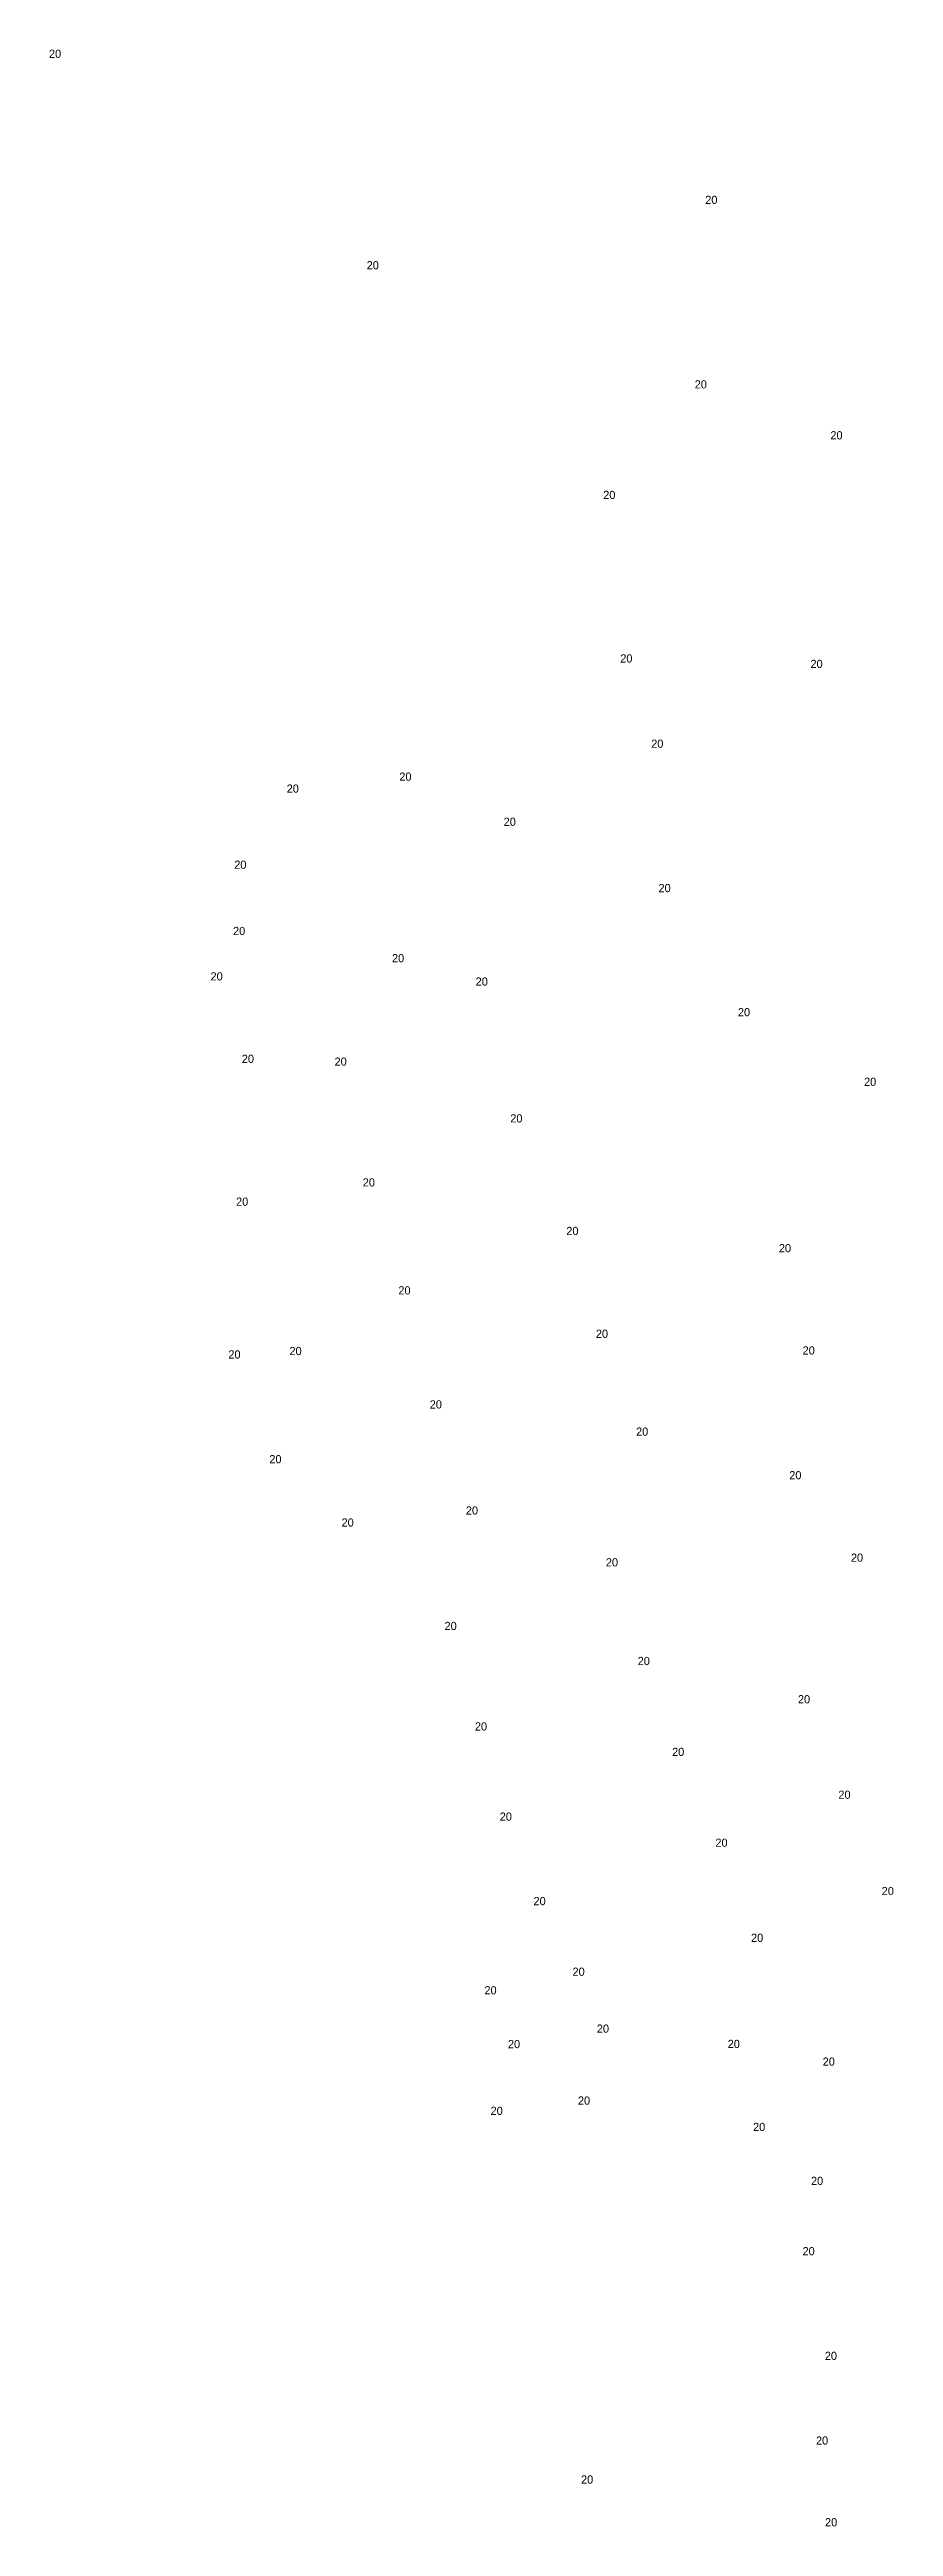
# Model space of a CAD drawing. Extents: x 538696 to 554460, y 1851264 to 1863934.
# Drawn here: x 543660.4 to 543763.5, y 1856055.9 to 1856358.3 of the extents above; entities that cross this region are included whole.
import ezdxf

# ---------------------------------------------------------------- set-up
doc = ezdxf.new("R2010")
doc.units = 0
doc.layers.add('Level 20', color=7, linetype='Continuous')

msp = doc.modelspace()

# ---------------------------------------------------------------- texts
at = {"layer": 'Level 20'}
for p in [(543660.37, 1856357.33), (543740.52, 1856339.49), (543699.17, 1856331.51), (543739.23, 1856316.96), (543755.8, 1856310.74), (543728.06, 1856303.46), (543730.14, 1856283.49), (543753.37, 1856282.83), (543733.92, 1856273.08), (543689.4, 1856267.6), (543703.16, 1856269.06), (543715.9, 1856263.55), (543683, 1856258.31), (543734.81, 1856255.45), (543682.85, 1856250.21), (543702.26, 1856246.89), (543680.1, 1856244.67), (543712.48, 1856244.04), (543744.51, 1856240.3), (543683.92, 1856234.6), (543695.25, 1856234.26), (543759.91, 1856231.8), (543716.71, 1856227.33), (543698.69, 1856219.51), (543683.22, 1856217.16), (543723.55, 1856213.58), (543749.51, 1856211.48), (543703.04, 1856206.33), (543727.16, 1856201.03), (543682.28, 1856198.5), (543689.74, 1856198.92), (543752.41, 1856198.99), (543706.87, 1856192.4), (543732.07, 1856189.08), (543687.28, 1856185.71), (543750.78, 1856183.75), (543711.28, 1856179.45), (543696.1, 1856177.98), (543728.38, 1856173.12), (543758.31, 1856173.69), (543708.68, 1856165.35), (543732.27, 1856161.07), (543751.84, 1856156.4), (543712.39, 1856153.08), (543736.47, 1856149.97), (543756.78, 1856144.74), (543715.42, 1856142.07), (543741.76, 1856138.88), (543719.54, 1856131.75), (543762.07, 1856132.98), (543746.11, 1856127.27), (543724.31, 1856123.13), (543713.55, 1856120.86), (543727.28, 1856116.18), (543716.42, 1856114.29), (543743.26, 1856114.31), (543754.86, 1856112.15), (543714.3, 1856106.14), (543724.97, 1856107.39), (543746.36, 1856104.17), (543753.43, 1856097.59), (543752.4, 1856089), (543755.12, 1856076.22), (543754.04, 1856065.88), (543725.35, 1856061.12), (543755.15, 1856055.9)]:
    msp.add_text('20', height=1, dxfattribs=at).set_placement(p)

doc.saveas('drawing.dxf')
